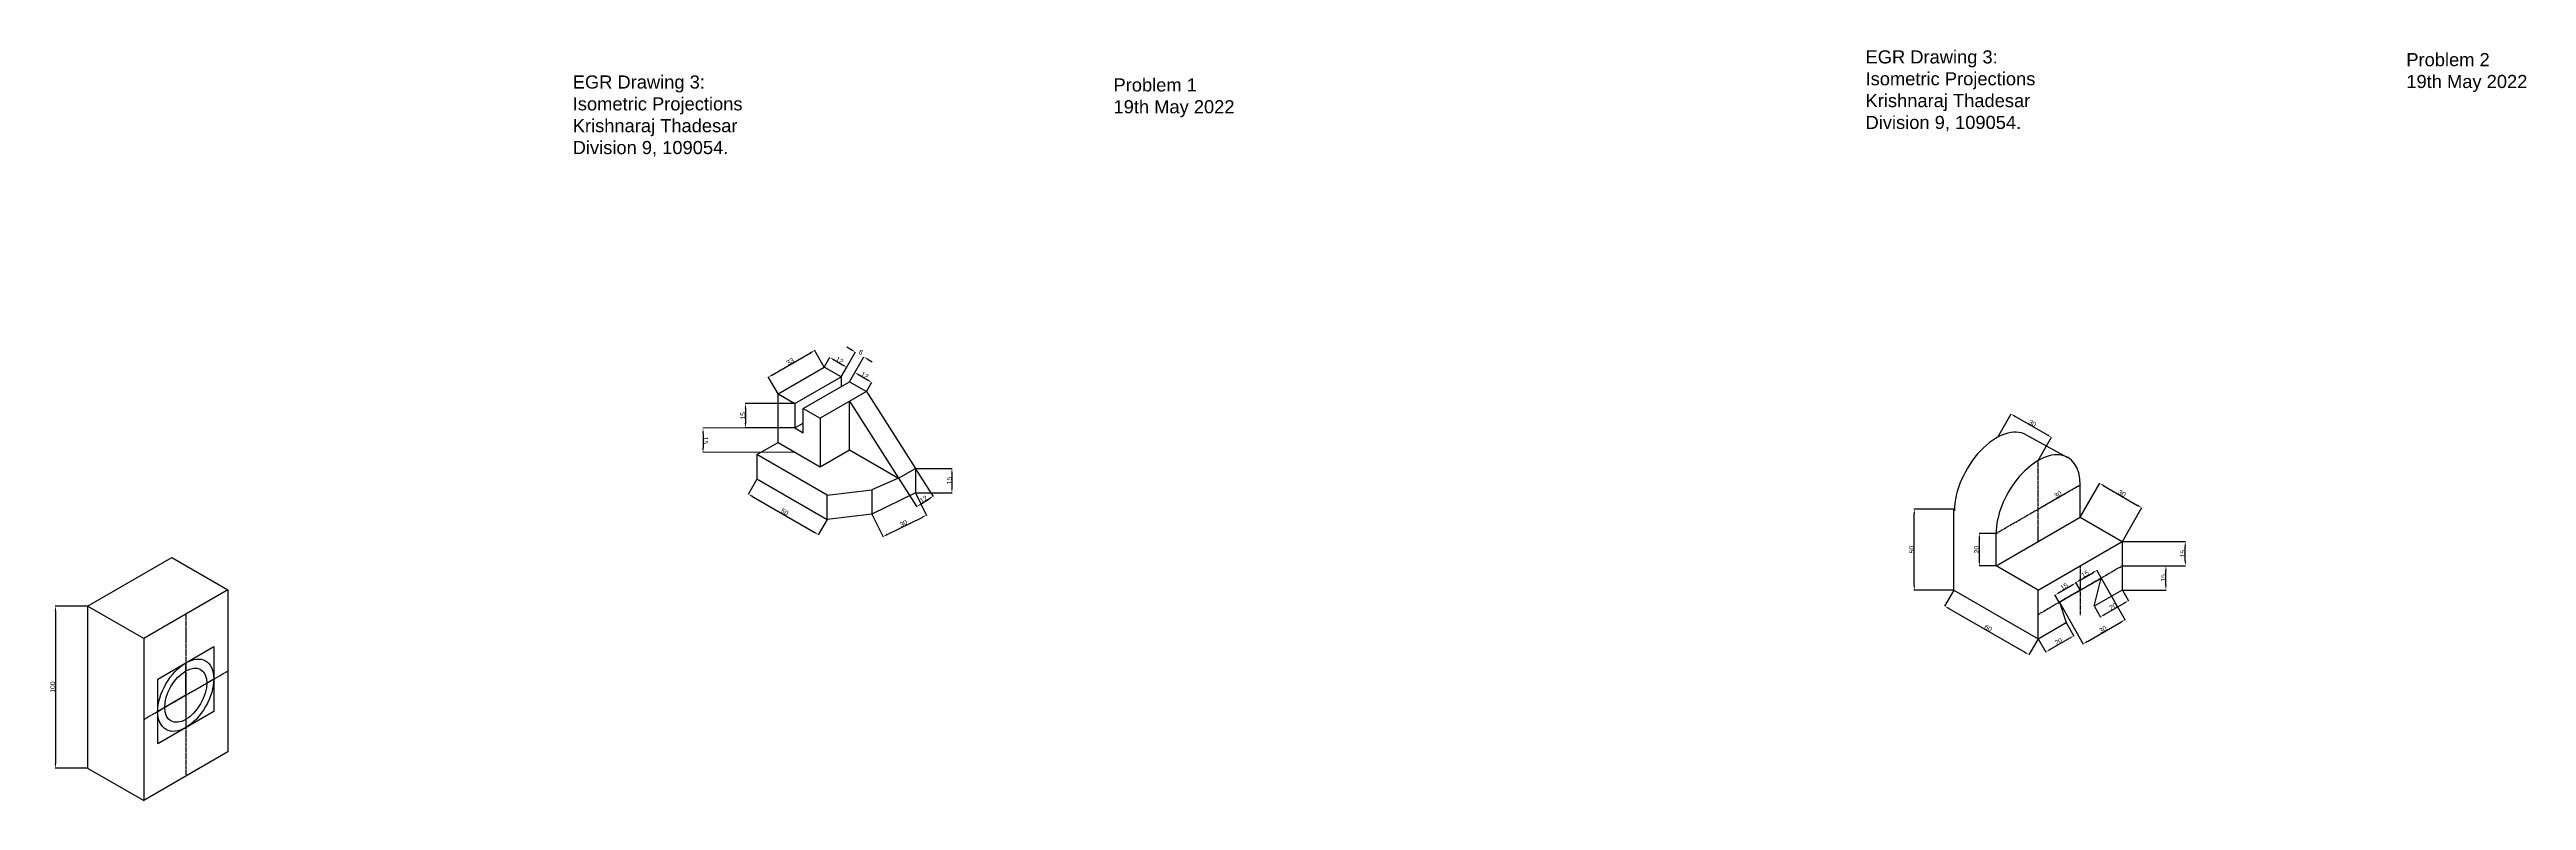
# Model space of a CAD drawing. Header units: millimetres. Extents: x 41 to 1571, y 35 to 498.
import ezdxf

# ---------------------------------------------------------------- set-up
doc = ezdxf.new("R2010")
doc.units = ezdxf.units.MM
doc.header["$MEASUREMENT"] = 0
doc.linetypes.add('CENTER', pattern=[2, 1.25, -0.25, 0.25, -0.25])
doc.styles.get("Standard").update_dxf_attribs({"font": 'arial.ttf'})
doc.dimstyles.new('modified', dxfattribs={"dimtxt": 3, "dimasz": 3, "dimexe": 0.18, "dimexo": 0.0625, "dimgap": 0.09, "dimtad": 1, "dimdec": 0, "dimzin": 0, "dimdsep": 46, "dimtxsty": 'Standard', "dimcen": 0.09, "dimadec": 0, "dimazin": 0, "dimtfac": 1, "dimtdec": 0, "dimtofl": 0, "dimtmove": 0, "dimatfit": 3, "dimfxl": 1, "dimtolj": 1, "dimtzin": 0, "dimarcsym": 0})

# ---------------------------------------------------------------- blocks, each defined once
blk = doc.blocks.new('*D3')
at = {"color": 0, "lineweight": -2, "transparency": 16777216}
for p, q in [((64.9, 154.6), (44.9, 154.6)), ((45.1, 151.6), (45.1, 57.6)), ((64.9, 54.6), (44.9, 54.6))]:
    blk.add_line(p, q, dxfattribs=at)
at = {"color": 0, "transparency": 16777216}
for points in [[(44.6, 151.6), (45.6, 151.6), (45.1, 154.6)], [(44.6, 57.6), (45.6, 57.6), (45.1, 54.6)]]:
    blk.add_solid(points, dxfattribs=at)
at = {"layer": 'Defpoints', "color": 0, "transparency": 16777216}
for p in [(65, 154.6), (45.1, 54.6), (65, 54.6)]:
    blk.add_point(p, dxfattribs=at)
at = {"color": 0, "transparency": 16777216, "insert": (43.4, 104.6), "char_height": 3, "attachment_point": 5, "rotation": 90}
blk.add_mtext('\\A1;100', dxfattribs=at)
blk = doc.blocks.new('*D5')
at = {"color": 0, "lineweight": -2, "transparency": 16777216}
for p, q in [((520, 302.1), (523.5, 308.2)), ((526, 306.6), (531.2, 303.6)), ((530.4, 296.1), (533.9, 302.2))]:
    blk.add_line(p, q, dxfattribs=at)
at = {"color": 0, "transparency": 16777216}
for points in [[(526.3, 307), (525.8, 306.1), (523.4, 308.1)], [(531.5, 304), (531, 303.1), (533.8, 302.1)]]:
    blk.add_solid(points, dxfattribs=at)
at = {"layer": 'Defpoints', "color": 0, "transparency": 16777216}
for p in [(520, 302.1), (530.4, 296.1), (533.8, 302.1)]:
    blk.add_point(p, dxfattribs=at)
at = {"color": 0, "transparency": 16777216, "insert": (529.4, 306.4), "char_height": 3, "attachment_point": 5, "rotation": 330}
blk.add_mtext('\\A1;12', dxfattribs=at)
blk = doc.blocks.new('*D6')
at = {"color": 0, "lineweight": -2, "transparency": 16777216}
for p, q in [((535.6, 293.1), (538.9, 298.9)), ((541.5, 297.3), (546.7, 294.3)), ((546, 287.1), (549.3, 292.9))]:
    blk.add_line(p, q, dxfattribs=at)
at = {"color": 0, "transparency": 16777216}
for points in [[(541.7, 297.7), (541.2, 296.8), (538.9, 298.8)], [(546.9, 294.7), (546.4, 293.8), (549.2, 292.8)]]:
    blk.add_solid(points, dxfattribs=at)
at = {"layer": 'Defpoints', "color": 0, "transparency": 16777216}
for p in [(535.6, 293.1), (549.2, 292.8), (546, 287.1)]:
    blk.add_point(p, dxfattribs=at)
at = {"color": 0, "transparency": 16777216, "insert": (544.9, 297.1), "char_height": 3, "attachment_point": 5, "rotation": 330}
blk.add_mtext('\\A1;12', dxfattribs=at)
blk = doc.blocks.new('*D7')
at = {"color": 0, "lineweight": -2, "transparency": 16777216}
for p, q in [((530.4, 296.1), (539.3, 311.5)), ((536.6, 312.9), (534, 314.4)), ((535.6, 293.1), (544.5, 308.5)), ((547, 306.9), (549.6, 305.4))]:
    blk.add_line(p, q, dxfattribs=at)
at = {"color": 0, "transparency": 16777216}
for points in [[(536.9, 313.3), (536.4, 312.5), (539.2, 311.4)], [(547.3, 307.3), (546.8, 306.5), (544.4, 308.4)]]:
    blk.add_solid(points, dxfattribs=at)
at = {"layer": 'Defpoints', "color": 0, "transparency": 16777216}
for p in [(544.4, 308.4), (530.4, 296.1), (535.6, 293.1)]:
    blk.add_point(p, dxfattribs=at)
at = {"color": 0, "transparency": 16777216, "insert": (542.6, 311.3), "char_height": 3, "attachment_point": 5, "rotation": 330}
blk.add_mtext('\\A1;6', dxfattribs=at)
blk = doc.blocks.new('*D8')
at = {"color": 0, "lineweight": -2, "transparency": 16777216}
for p, q in [((565.9, 233.5), (577.2, 215.9)), ((576, 240), (587.3, 222.3)), ((579.6, 217.6), (584.7, 220.8))]:
    blk.add_line(p, q, dxfattribs=at)
at = {"color": 0, "transparency": 16777216}
for points in [[(579.4, 218), (579.9, 217.2), (577.1, 216)], [(584.4, 221.3), (584.9, 220.4), (587.2, 222.5)]]:
    blk.add_solid(points, dxfattribs=at)
at = {"layer": 'Defpoints', "color": 0, "transparency": 16777216}
for p in [(565.9, 233.6), (576, 240), (587.2, 222.5)]:
    blk.add_point(p, dxfattribs=at)
at = {"color": 0, "transparency": 16777216, "insert": (581.3, 220.6), "char_height": 3, "attachment_point": 5, "rotation": 32.5429}
blk.add_mtext('\\A1;12', dxfattribs=at)
blk = doc.blocks.new('*D9')
at = {"color": 0, "lineweight": -2, "transparency": 16777216}
for p, q in [((478.4, 233), (472.9, 223.6)), ((475.6, 222.3), (513.7, 200.3)), ((521.7, 208), (516.2, 198.6))]:
    blk.add_line(p, q, dxfattribs=at)
at = {"color": 0, "transparency": 16777216}
for points in [[(475.9, 222.7), (475.4, 221.8), (473, 223.8)], [(514, 200.7), (513.5, 199.8), (516.3, 198.8)]]:
    blk.add_solid(points, dxfattribs=at)
at = {"layer": 'Defpoints', "color": 0, "transparency": 16777216}
for p in [(478.4, 233.1), (521.7, 208.1), (516.3, 198.8)]:
    blk.add_point(p, dxfattribs=at)
at = {"color": 0, "transparency": 16777216, "insert": (495.5, 212.7), "char_height": 3, "attachment_point": 5, "rotation": 330}
blk.add_mtext('\\A1;50', dxfattribs=at)
blk = doc.blocks.new('*D10')
at = {"color": 0, "lineweight": -2, "transparency": 16777216}
for p, q in [((488, 297.4), (511.4, 310.9)), ((520, 302.1), (513.9, 312.6)), ((491.4, 285.6), (485.3, 296.1))]:
    blk.add_line(p, q, dxfattribs=at)
at = {"color": 0, "transparency": 16777216}
for points in [[(511.2, 311.4), (511.7, 310.5), (514, 312.4)], [(487.8, 297.9), (488.3, 297), (485.4, 295.9)]]:
    blk.add_solid(points, dxfattribs=at)
at = {"layer": 'Defpoints', "color": 0, "transparency": 16777216}
for p in [(514, 312.4), (520, 302.1), (491.4, 285.6)]:
    blk.add_point(p, dxfattribs=at)
at = {"color": 0, "transparency": 16777216, "insert": (498.9, 305.6), "char_height": 3, "attachment_point": 5, "rotation": 30}
blk.add_mtext('\\A1;33', dxfattribs=at)
blk = doc.blocks.new('*D11')
at = {"color": 0, "lineweight": -2, "transparency": 16777216}
for p, q in [((576.3, 224.5), (583.2, 210.6)), ((549.4, 211.3), (556.3, 197.4)), ((558.9, 198.9), (580.4, 209.4))]:
    blk.add_line(p, q, dxfattribs=at)
at = {"color": 0, "transparency": 16777216}
for points in [[(558.7, 199.3), (559.1, 198.4), (556.2, 197.5)], [(580.2, 209.9), (580.6, 209), (583.1, 210.8)]]:
    blk.add_solid(points, dxfattribs=at)
at = {"layer": 'Defpoints', "color": 0, "transparency": 16777216}
for p in [(576.3, 224.6), (549.4, 211.3), (583.1, 210.8)]:
    blk.add_point(p, dxfattribs=at)
at = {"color": 0, "transparency": 16777216, "insert": (568.9, 205.6), "char_height": 3, "attachment_point": 5, "rotation": 26.2298}
blk.add_mtext('\\A1;30', dxfattribs=at)
blk = doc.blocks.new('*D12')
at = {"color": 0, "lineweight": -2, "transparency": 16777216}
for p, q in [((576.3, 239.6), (599, 239.6)), ((598.8, 236.6), (598.8, 227.6)), ((576.3, 224.6), (599, 224.6))]:
    blk.add_line(p, q, dxfattribs=at)
at = {"color": 0, "transparency": 16777216}
for points in [[(598.3, 236.6), (599.3, 236.6), (598.8, 239.6)], [(598.3, 227.6), (599.3, 227.6), (598.8, 224.6)]]:
    blk.add_solid(points, dxfattribs=at)
at = {"layer": 'Defpoints', "color": 0, "transparency": 16777216}
for p in [(576.3, 239.6), (576.3, 224.6), (598.8, 224.6)]:
    blk.add_point(p, dxfattribs=at)
at = {"color": 0, "transparency": 16777216, "insert": (597.2, 232.1), "char_height": 3, "attachment_point": 5, "rotation": 90}
blk.add_mtext('\\A1;15', dxfattribs=at)
blk = doc.blocks.new('*D13')
at = {"color": 0, "lineweight": -2, "transparency": 16777216}
for p, q in [((501.7, 279.6), (471.1, 279.6)), ((471.3, 276.6), (471.3, 267.6)), ((501.7, 264.6), (471.1, 264.6))]:
    blk.add_line(p, q, dxfattribs=at)
at = {"color": 0, "transparency": 16777216}
for points in [[(470.8, 276.6), (471.8, 276.6), (471.3, 279.6)], [(470.8, 267.6), (471.8, 267.6), (471.3, 264.6)]]:
    blk.add_solid(points, dxfattribs=at)
at = {"layer": 'Defpoints', "color": 0, "transparency": 16777216}
for p in [(501.8, 279.6), (471.3, 264.6), (501.8, 264.6)]:
    blk.add_point(p, dxfattribs=at)
at = {"color": 0, "transparency": 16777216, "insert": (469.7, 272.1), "char_height": 3, "attachment_point": 5, "rotation": 90}
blk.add_mtext('\\A1;15', dxfattribs=at)
blk = doc.blocks.new('*D14')
at = {"color": 0, "lineweight": -2, "transparency": 16777216}
for p, q in [((501.7, 264.6), (444.9, 264.4)), ((445.1, 261.4), (445.1, 252.4)), ((501.8, 249.6), (444.9, 249.4))]:
    blk.add_line(p, q, dxfattribs=at)
at = {"color": 0, "transparency": 16777216}
for points in [[(445.6, 261.4), (444.6, 261.4), (445.1, 264.4)], [(445.6, 252.4), (444.6, 252.4), (445.1, 249.4)]]:
    blk.add_solid(points, dxfattribs=at)
at = {"layer": 'Defpoints', "color": 0, "transparency": 16777216}
for p in [(501.8, 264.6), (445.1, 249.4), (501.8, 249.6)]:
    blk.add_point(p, dxfattribs=at)
at = {"color": 0, "transparency": 16777216, "insert": (446.7, 256.9), "char_height": 3, "attachment_point": 5, "rotation": 270.1476}
blk.add_mtext('\\A1;15', dxfattribs=at)
blk = doc.blocks.new('*D21')
at = {"color": 0, "lineweight": -2, "transparency": 16777216}
for p, q in [((1244.7, 258.9), (1253, 273.4)), ((1275.3, 260.3), (1255.5, 271.7)), ((1269.7, 244.5), (1278, 259))]:
    blk.add_line(p, q, dxfattribs=at)
at = {"color": 0, "transparency": 16777216}
for points in [[(1255.7, 272.2), (1255.2, 271.3), (1252.9, 273.2)], [(1275.6, 260.8), (1275.1, 259.9), (1277.9, 258.8)]]:
    blk.add_solid(points, dxfattribs=at)
at = {"layer": 'Defpoints', "color": 0, "transparency": 16777216}
for p in [(1252.9, 273.2), (1244.6, 258.9), (1269.7, 244.5)]:
    blk.add_point(p, dxfattribs=at)
at = {"color": 0, "transparency": 16777216, "insert": (1266.2, 267.5), "char_height": 3, "attachment_point": 5, "rotation": 330.1248}
blk.add_mtext('\\A1;30', dxfattribs=at)
blk = doc.blocks.new('*D22')
at = {"color": 0, "lineweight": -2, "transparency": 16777216}
for p, q in [((1269.7, 214.4), (1269.8, 214.3)), ((1272.3, 216), (1293.1, 228)), ((1295.7, 229.4), (1295.8, 229.3))]:
    blk.add_line(p, q, dxfattribs=at)
at = {"color": 0, "transparency": 16777216}
for points in [[(1272, 216.4), (1272.5, 215.5), (1269.7, 214.5)], [(1292.8, 228.4), (1293.3, 227.5), (1295.7, 229.5)]]:
    blk.add_solid(points, dxfattribs=at)
at = {"layer": 'Defpoints', "color": 0, "transparency": 16777216}
for p in [(1269.7, 214.5), (1295.7, 229.5), (1295.7, 229.5)]:
    blk.add_point(p, dxfattribs=at)
at = {"color": 0, "transparency": 16777216, "insert": (1281.9, 223.4), "char_height": 3, "attachment_point": 5, "rotation": 30}
blk.add_mtext('\\A1;30', dxfattribs=at)
blk = doc.blocks.new('*D23')
at = {"color": 0, "lineweight": -2, "transparency": 16777216}
for p, q in [((1217.7, 164.4), (1211.9, 154.5)), ((1214.6, 153.1), (1261.4, 126.1)), ((1269.7, 134.4), (1263.9, 124.5))]:
    blk.add_line(p, q, dxfattribs=at)
at = {"color": 0, "transparency": 16777216}
for points in [[(1214.9, 153.6), (1214.4, 152.7), (1212, 154.6)], [(1261.6, 126.6), (1261.1, 125.7), (1264, 124.6)]]:
    blk.add_solid(points, dxfattribs=at)
at = {"layer": 'Defpoints', "color": 0, "transparency": 16777216}
for p in [(1217.7, 164.5), (1264, 124.6), (1269.7, 134.5)]:
    blk.add_point(p, dxfattribs=at)
at = {"color": 0, "transparency": 16777216, "insert": (1238.8, 141), "char_height": 3, "attachment_point": 5, "rotation": 330}
blk.add_mtext('\\A1;60', dxfattribs=at)
blk = doc.blocks.new('*D24')
at = {"color": 0, "lineweight": -2, "transparency": 16777216}
for p, q in [((1321.7, 179.5), (1348.8, 179.5)), ((1348.6, 167.5), (1348.6, 176.5)), ((1321.7, 164.5), (1348.8, 164.5))]:
    blk.add_line(p, q, dxfattribs=at)
at = {"color": 0, "transparency": 16777216}
for points in [[(1348.1, 176.5), (1349.1, 176.5), (1348.6, 179.5)], [(1348.1, 167.5), (1349.1, 167.5), (1348.6, 164.5)]]:
    blk.add_solid(points, dxfattribs=at)
at = {"layer": 'Defpoints', "color": 0, "transparency": 16777216}
for p in [(1321.6, 179.5), (1348.6, 179.5), (1321.6, 164.5)]:
    blk.add_point(p, dxfattribs=at)
at = {"color": 0, "transparency": 16777216, "insert": (1347, 172), "char_height": 3, "attachment_point": 5, "rotation": 90}
blk.add_mtext('\\A1;15', dxfattribs=at)
blk = doc.blocks.new('*D25')
at = {"color": 0, "lineweight": -2, "transparency": 16777216}
for p, q in [((1321.7, 194.5), (1360.8, 194.5)), ((1360.6, 182.5), (1360.6, 191.5)), ((1321.7, 179.5), (1360.8, 179.5))]:
    blk.add_line(p, q, dxfattribs=at)
at = {"color": 0, "transparency": 16777216}
for points in [[(1360.1, 191.5), (1361.1, 191.5), (1360.6, 194.5)], [(1360.1, 182.5), (1361.1, 182.5), (1360.6, 179.5)]]:
    blk.add_solid(points, dxfattribs=at)
at = {"layer": 'Defpoints', "color": 0, "transparency": 16777216}
for p in [(1321.6, 194.5), (1360.6, 194.5), (1321.6, 179.5)]:
    blk.add_point(p, dxfattribs=at)
at = {"color": 0, "transparency": 16777216, "insert": (1359, 187), "char_height": 3, "attachment_point": 5, "rotation": 90}
blk.add_mtext('\\A1;15', dxfattribs=at)
blk = doc.blocks.new('*D26')
at = {"color": 0, "lineweight": -2, "transparency": 16777216}
for p, q in [((1295.7, 209.5), (1307.8, 230.5)), ((1310.3, 228.8), (1331.1, 216.8)), ((1321.7, 194.5), (1333.8, 215.5))]:
    blk.add_line(p, q, dxfattribs=at)
at = {"color": 0, "transparency": 16777216}
for points in [[(1310.6, 229.3), (1310.1, 228.4), (1307.7, 230.3)], [(1331.3, 217.3), (1330.8, 216.4), (1333.7, 215.3)]]:
    blk.add_solid(points, dxfattribs=at)
at = {"layer": 'Defpoints', "color": 0, "transparency": 16777216}
for p in [(1333.7, 215.3), (1295.7, 209.5), (1321.6, 194.5)]:
    blk.add_point(p, dxfattribs=at)
at = {"color": 0, "transparency": 16777216, "insert": (1321.5, 224.2), "char_height": 3, "attachment_point": 5, "rotation": 330}
blk.add_mtext('\\A1;30', dxfattribs=at)
blk = doc.blocks.new('*D27')
at = {"color": 0, "lineweight": -2, "transparency": 16777216}
for p, q in [((1308.7, 171.8), (1323.5, 146)), ((1282.8, 157), (1297.6, 131.2)), ((1300.1, 132.8), (1320.8, 144.7))]:
    blk.add_line(p, q, dxfattribs=at)
at = {"color": 0, "transparency": 16777216}
for points in [[(1320.6, 145.1), (1321.1, 144.3), (1323.4, 146.2)], [(1299.8, 133.3), (1300.3, 132.4), (1297.5, 131.3)]]:
    blk.add_solid(points, dxfattribs=at)
at = {"layer": 'Defpoints', "color": 0, "transparency": 16777216}
for p in [(1308.7, 171.9), (1282.8, 157), (1323.4, 146.2)]:
    blk.add_point(p, dxfattribs=at)
at = {"color": 0, "transparency": 16777216, "insert": (1309.7, 140.2), "char_height": 3, "attachment_point": 5, "rotation": 29.8301}
blk.add_mtext('\\A1;30', dxfattribs=at)
blk = doc.blocks.new('*D28')
at = {"color": 0, "lineweight": -2, "transparency": 16777216}
for p, q in [((1295.7, 164.5), (1292.9, 169.4)), ((1295.6, 170.7), (1303.4, 175.2)), ((1308.7, 172), (1305.9, 176.8))]:
    blk.add_line(p, q, dxfattribs=at)
at = {"color": 0, "transparency": 16777216}
for points in [[(1295.4, 171.2), (1295.8, 170.3), (1293, 169.2)], [(1303.1, 175.6), (1303.6, 174.7), (1306, 176.7)]]:
    blk.add_solid(points, dxfattribs=at)
at = {"layer": 'Defpoints', "color": 0, "transparency": 16777216}
for p in [(1306, 176.7), (1308.7, 171.9), (1295.7, 164.5)]:
    blk.add_point(p, dxfattribs=at)
at = {"color": 0, "transparency": 16777216, "insert": (1298.7, 174.4), "char_height": 3, "attachment_point": 5, "rotation": 29.8301}
blk.add_mtext('\\A1;15', dxfattribs=at)
blk = doc.blocks.new('*D29')
at = {"color": 0, "lineweight": -2, "transparency": 16777216}
for p, q in [((1295.6, 164.6), (1293, 169.2)), ((1282.7, 157.1), (1280.1, 161.6)), ((1282.7, 163), (1290.5, 167.5))]:
    blk.add_line(p, q, dxfattribs=at)
at = {"color": 0, "transparency": 16777216}
for points in [[(1290.2, 167.9), (1290.7, 167.1), (1293.1, 169)], [(1282.5, 163.4), (1283, 162.6), (1280.2, 161.5)]]:
    blk.add_solid(points, dxfattribs=at)
at = {"layer": 'Defpoints', "color": 0, "transparency": 16777216}
for p in [(1293.1, 169), (1282.8, 157), (1295.7, 164.6)]:
    blk.add_point(p, dxfattribs=at)
at = {"color": 0, "transparency": 16777216, "insert": (1285.8, 166.7), "char_height": 3, "attachment_point": 5, "rotation": 30.3363}
blk.add_mtext('\\A1;15', dxfattribs=at)
blk = doc.blocks.new('*D30')
at = {"color": 0, "lineweight": -2, "transparency": 16777216}
for p, q in [((1287, 144.4), (1291.8, 136.1)), ((1269.7, 134.4), (1274.5, 126.1)), ((1277, 127.8), (1289.1, 134.8))]:
    blk.add_line(p, q, dxfattribs=at)
at = {"color": 0, "transparency": 16777216}
for points in [[(1276.8, 128.2), (1277.3, 127.4), (1274.4, 126.3)], [(1288.9, 135.2), (1289.4, 134.4), (1291.7, 136.3)]]:
    blk.add_solid(points, dxfattribs=at)
at = {"layer": 'Defpoints', "color": 0, "transparency": 16777216}
for p in [(1287, 144.5), (1269.7, 134.5), (1291.7, 136.3)]:
    blk.add_point(p, dxfattribs=at)
at = {"color": 0, "transparency": 16777216, "insert": (1282.3, 132.7), "char_height": 3, "attachment_point": 5, "rotation": 30}
blk.add_mtext('\\A1;20', dxfattribs=at)
blk = doc.blocks.new('*D31')
at = {"color": 0, "lineweight": -2, "transparency": 16777216}
for p, q in [((1304.4, 154.4), (1308.2, 147.8)), ((1310.7, 149.4), (1322.8, 156.4)), ((1321.7, 164.4), (1325.5, 157.8))]:
    blk.add_line(p, q, dxfattribs=at)
at = {"color": 0, "transparency": 16777216}
for points in [[(1322.6, 156.9), (1323.1, 156), (1325.4, 157.9)], [(1310.5, 149.9), (1311, 149), (1308.1, 147.9)]]:
    blk.add_solid(points, dxfattribs=at)
at = {"layer": 'Defpoints', "color": 0, "transparency": 16777216}
for p in [(1304.3, 154.5), (1321.6, 164.5), (1325.4, 157.9)]:
    blk.add_point(p, dxfattribs=at)
at = {"color": 0, "transparency": 16777216, "insert": (1316, 154.3), "char_height": 3, "attachment_point": 5, "rotation": 30}
blk.add_mtext('\\A1;20', dxfattribs=at)
blk = doc.blocks.new('*D32')
at = {"color": 0, "lineweight": -2, "transparency": 16777216}
for p, q in [((1217.7, 214.5), (1193, 214.5)), ((1193.2, 167.5), (1193.2, 211.5)), ((1217.7, 164.5), (1193, 164.5))]:
    blk.add_line(p, q, dxfattribs=at)
at = {"color": 0, "transparency": 16777216}
for points in [[(1192.7, 211.5), (1193.7, 211.5), (1193.2, 214.5)], [(1192.7, 167.5), (1193.7, 167.5), (1193.2, 164.5)]]:
    blk.add_solid(points, dxfattribs=at)
at = {"layer": 'Defpoints', "color": 0, "transparency": 16777216}
for p in [(1193.2, 214.5), (1217.7, 214.5), (1217.7, 164.5)]:
    blk.add_point(p, dxfattribs=at)
at = {"color": 0, "transparency": 16777216, "insert": (1191.6, 189.5), "char_height": 3, "attachment_point": 5, "rotation": 90}
blk.add_mtext('\\A1;50', dxfattribs=at)
blk = doc.blocks.new('*D33')
at = {"color": 0, "lineweight": -2, "transparency": 16777216}
for p, q in [((1243.6, 199.5), (1233.2, 199.5)), ((1233.4, 182.5), (1233.4, 196.5)), ((1243.6, 179.5), (1233.2, 179.5))]:
    blk.add_line(p, q, dxfattribs=at)
at = {"color": 0, "transparency": 16777216}
for points in [[(1232.9, 196.5), (1233.9, 196.5), (1233.4, 199.5)], [(1232.9, 182.5), (1233.9, 182.5), (1233.4, 179.5)]]:
    blk.add_solid(points, dxfattribs=at)
at = {"layer": 'Defpoints', "color": 0, "transparency": 16777216}
for p in [(1233.4, 199.5), (1243.7, 199.5), (1243.7, 179.5)]:
    blk.add_point(p, dxfattribs=at)
at = {"color": 0, "transparency": 16777216, "insert": (1231.7, 189.5), "char_height": 3, "attachment_point": 5, "rotation": 90}
blk.add_mtext('\\A1;20', dxfattribs=at)

msp = doc.modelspace()

# ---------------------------------------------------------------- linework, layer by layer
for p, q in [((491.4, 285.6), (520, 302.1)), ((501.8, 279.6), (530.4, 296.1)), ((507, 276.6), (535.6, 293.1)), ((530.4, 296.1), (520, 302.1)), ((530.4, 296.1), (530.4, 290.1)), ((535.6, 293.1), (546, 287.1)), ((491.4, 255.6), (491.4, 285.6)), ((491.4, 285.6), (501.8, 279.6)), ((501.8, 279.6), (501.8, 264.6)), ((507, 261.6), (507, 276.6)), ((507, 276.6), (517.4, 270.6)), ((546, 287.1), (517.4, 270.6)), ((535.6, 251.1), (535.6, 281.1)), ((535.6, 281.1), (565.9, 233.6)), ((546, 287.1), (576.3, 239.6)), ((501.8, 264.6), (507, 267.6)), ((501.8, 264.6), (507, 261.6)), ((517.4, 270.6), (517.4, 240.6)), ((478.4, 248.1), (491.4, 255.6)), ((478.4, 248.1), (478.4, 233.1)), ((521.7, 223.1), (478.4, 248.1)), ((491.4, 255.6), (517.4, 240.6)), ((517.4, 240.6), (535.6, 251.1)), ((535.6, 251.1), (565.9, 233.6)), ((478.4, 233.1), (521.7, 208.1)), ((565.9, 233.6), (549.4, 226.3)), ((565.9, 233.6), (576.3, 239.6)), ((576.3, 239.6), (576.3, 224.6)), ((521.7, 223.1), (549.4, 226.3)), ((521.7, 208.1), (521.7, 223.1)), ((549.4, 226.3), (549.4, 211.3)), ((576.3, 224.6), (549.4, 211.3)), ((549.4, 211.3), (521.7, 208.1)), ((65, 154.6), (116.9, 184.6)), ((116.9, 184.6), (151.6, 164.6)), ((99.6, 134.6), (65, 154.6)), ((65, 154.6), (65, 54.6)), ((151.6, 164.6), (99.6, 134.6)), ((151.6, 164.6), (151.6, 64.6)), ((99.6, 134.6), (99.6, 34.6)), ((125.6, 119.6), (142.9, 129.6)), ((142.9, 129.6), (142.9, 89.6)), ((108.3, 109.6), (125.6, 119.6)), ((108.3, 69.6), (108.3, 109.6)), ((125.6, 99.6), (125.6, 119.6)), ((125.6, 99.6), (142.9, 109.6)), ((125.6, 99.6), (108.3, 89.6)), ((125.6, 99.6), (125.6, 79.6)), ((142.9, 89.6), (108.3, 69.6)), ((151.6, 64.6), (99.6, 34.6)), ((65, 54.6), (99.6, 34.6))]:
    msp.add_line(p, q)
at = {"color": 7}
for p, q in [((1262.4, 260.3), (1287.8, 246.4)), ((1217.7, 164.5), (1217.7, 214.5)), ((1295.7, 209.5), (1295.7, 229.5)), ((1243.7, 179.5), (1295.7, 209.5)), ((1243.7, 179.5), (1243.7, 199.5)), ((1295.7, 209.5), (1321.6, 194.5)), ((1269.7, 164.5), (1321.6, 194.5)), ((1321.6, 194.5), (1321.6, 164.5)), ((1269.7, 164.5), (1243.7, 179.5)), ((1282.8, 157), (1308.7, 171.9)), ((1304.3, 154.5), (1308.7, 171.9)), ((1217.7, 164.5), (1269.7, 134.5)), ((1269.7, 134.5), (1269.7, 164.5)), ((1282.8, 157), (1287, 144.5)), ((1321.6, 164.5), (1304.3, 154.5)), ((1269.7, 134.5), (1287, 144.5))]:
    msp.add_line(p, q, dxfattribs=at)
at = {"color": 40, "linetype": 'CENTER', "true_color": 0xf8d731}
for p, q in [((1269.7, 194.5), (1269.7, 244.5)), ((1243.7, 199.5), (1295.7, 229.5)), ((1269.7, 149.5), (1321.6, 179.5)), ((1295.7, 179.5), (1295.7, 149)), ((1295.7, 164.5), (1308.7, 171.9)), ((1295.7, 164.5), (1282.8, 157))]:
    msp.add_line(p, q, dxfattribs=at)
at = {"linetype": 'CENTER'}
for p, q in [((125.6, 149.6), (125.6, 49.6)), ((99.6, 84.6), (151.6, 114.6))]:
    msp.add_line(p, q, dxfattribs=at)
at = {"color": 7}
for centre, start_param in [((1244, 228.5), 3.141593), ((1269.7, 214.5), 2.356194)]:
    msp.add_ellipse(centre, major_axis=(-18.4, -31.8), ratio=0.57735, start_param=start_param, end_param=5.497787, dxfattribs=at)
for major_axis in [(-12.2, -21.2), (-9.2, -15.9)]:
    msp.add_ellipse((125.6, 99.6), major_axis=major_axis, ratio=0.57735)

# ---------------------------------------------------------------- texts
at = {"char_height": 8.09, "attachment_point": 1}
for s, insert in [('EGR Drawing 3:\\PIsometric Projections\\PKrishnaraj Thadesar\\PDivision 9, 109054.', (1163.1, 497.7)), ('Problem 2\\P19th May 2022', (1497.1, 496)), ('EGR Drawing 3:\\PIsometric Projections\\PKrishnaraj Thadesar\\PDivision 9, 109054.', (364.6, 482.2)), ('Problem 1\\P19th May 2022', (698.6, 480.4))]:
    msp.add_mtext_dynamic_manual_height_columns(s, width=5740.602, gutter_width=40.4, heights=[0], dxfattribs=dict(at, insert=insert))

# ---------------------------------------------------------------- dimensions: what is measured, and where the dimension line sits
at = {"color": 4}
for p1, p2, distance, picture, middle in [((491.4, 285.6), (520, 302.1), 12, '*D10', (498.9, 305.6)), ((520, 302.1), (530.4, 296.1), 6.9, '*D5', (529.4, 306.4)), ((530.4, 296.1), (535.6, 293.1), 17.7, '*D7', (542.6, 311.3)), ((535.6, 293.1), (546, 287.1), 6.6, '*D6', (544.9, 297.1)), ((501.8, 264.6), (501.8, 249.6), -56.7, '*D14', (446.7, 256.9)), ((478.4, 233.1), (521.7, 208.1), -10.8, '*D9', (495.5, 212.7)), ((565.9, 233.6), (576, 240), -20.8, '*D8', (581.3, 220.6)), ((576.3, 239.6), (576.3, 224.6), 22.5, '*D12', (597.2, 232.1)), ((1295.7, 209.5), (1321.6, 194.5), 24.1, '*D26', (1321.5, 224.2)), ((549.4, 211.3), (576.3, 224.6), -15.4, '*D11', (568.9, 205.6)), ((1269.7, 214.5), (1295.7, 229.5), 0, '*D22', (1281.9, 223.4)), ((1282.8, 157), (1295.7, 164.6), 5.2, '*D29', (1285.8, 166.7)), ((1282.8, 157), (1308.7, 171.9), -29.6, '*D27', (1309.7, 140.2)), ((1295.7, 164.5), (1308.7, 171.9), 5.5, '*D28', (1298.7, 174.4)), ((1217.7, 164.5), (1269.7, 134.5), -11.4, '*D23', (1238.8, 141)), ((1304.3, 154.5), (1321.6, 164.5), -7.6, '*D31', (1316, 154.3)), ((1269.7, 134.5), (1287, 144.5), -9.4, '*D30', (1282.3, 132.7))]:
    dim = msp.add_aligned_dim(p1=p1, p2=p2, distance=distance, dimstyle='modified', dxfattribs=at)
    dim.commit()
    dim.dimension.update_dxf_attribs({"geometry": picture, "text_midpoint": middle})
for base, p1, p2, picture, middle in [((471.3, 264.6), (501.8, 279.6), (501.8, 264.6), '*D13', (469.7, 272.1)), ((1193.2, 214.5), (1217.7, 164.5), (1217.7, 214.5), '*D32', (1191.6, 189.5)), ((1233.4, 199.5), (1243.7, 179.5), (1243.7, 199.5), '*D33', (1231.7, 189.5)), ((1360.6, 194.5), (1321.6, 179.5), (1321.6, 194.5), '*D25', (1359, 187)), ((1348.6, 179.5), (1321.6, 164.5), (1321.6, 179.5), '*D24', (1347, 172)), ((45.1, 54.6), (65, 154.6), (65, 54.6), '*D3', (43.4, 104.6))]:
    dim = msp.add_linear_dim(base=base, p1=p1, p2=p2, angle=90, dimstyle='modified', dxfattribs=at)
    dim.commit()
    dim.dimension.update_dxf_attribs({"geometry": picture, "text_midpoint": middle})
dim = msp.add_aligned_dim(p1=(1269.7, 244.5), p2=(1244.6, 258.9), distance=-16.6, text='30', dimstyle='modified', dxfattribs=at)
dim.commit()
dim.dimension.update_dxf_attribs({"geometry": '*D21', "text_midpoint": (1266.2, 267.5)})

doc.saveas('drawing.dxf')
